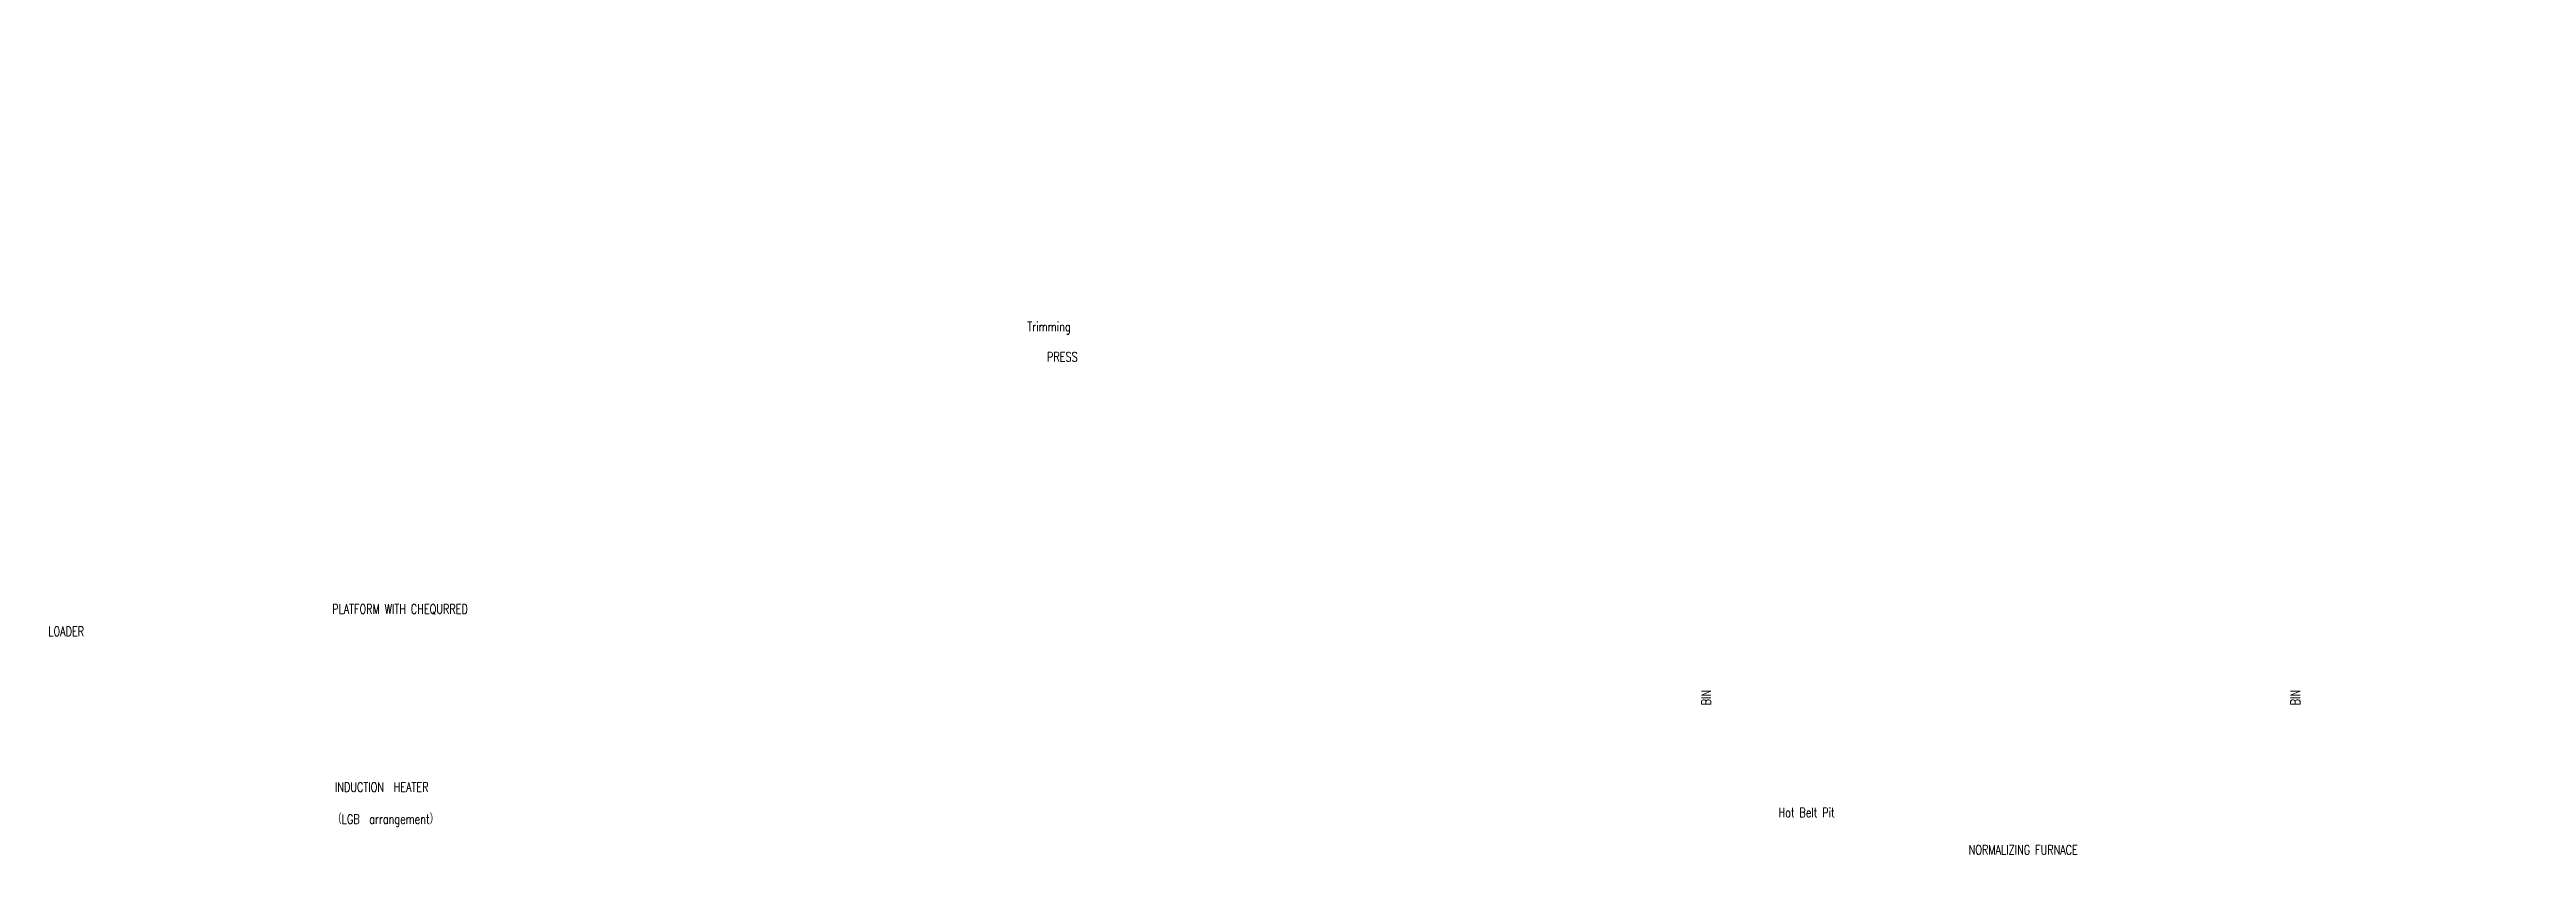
# Model space of a CAD drawing. Header units: feet. Extents: x -99009 to 3252343, y -11094690 to 9035152.
# Drawn here: x 1634033 to 1665500, y -1344811 to -1334578 of the extents above; entities that cross this region are included whole.
import ezdxf

# ---------------------------------------------------------------- set-up
doc = ezdxf.new("R2010")
doc.units = ezdxf.units.FT
doc.linetypes.add('Continous', pattern=[0])
for name, color, linetype in [('BOR', 6, 'Continous'), ('K-LINE', 7, 'Continuous'), ('WALL DIMENSIONS', 40, 'Continuous')]:
    doc.layers.add(name, color=color, linetype=linetype)
doc.styles.add('K-TXT2', font='simplex.shx', dxfattribs={"width": 0.75, "height": 4, "bigfont": 'extfont2.shx'})

msp = doc.modelspace()

# ---------------------------------------------------------------- texts
at = {"layer": 'K-LINE', "linetype": 'Continuous', "lineweight": 15, "style": 'K-TXT2', "width": 0.75}
for s, p in [('Trimming', (1646454.87908, -1338160.28604)), ('PRESS', (1646704.37908, -1338545.28604)), ('PLATFORM WITH CHEQURRED', (1637623.37621, -1341750.04275)), ('LOADER', (1634017.35976, -1342034.99151)), ('INDUCTION\u3000HEATER', (1637658.15103, -1344014.44504)), ('（LGB\u3000arrangement）', (1637623.37621, -1344420.9656))]:
    msp.add_text(s, height=120, dxfattribs=at).set_placement(p)
at = {"layer": 'K-LINE', "color": 2, "linetype": 'Continuous', "lineweight": 15, "style": 'K-TXT2', "width": 0.75}
for p in [(1655139.02679, -1342914.83433), (1662624.41244, -1342914.83433)]:
    msp.add_text('BIN', height=120, rotation=90, dxfattribs=at).set_placement(p)
for s, p in [('Hot Belt Pit', (1655997.48673, -1344337.537)), ('NORMALIZING FURNACE', (1658412.45889, -1344811.25304))]:
    msp.add_text(s, height=120, dxfattribs=at).set_placement(p)

# ---------------------------------------------------------------- hatches: boundary and pattern name
at = {"layer": 'BOR', "ltscale": 5}
for points in [[(1665497.52667, -1336137.95475), (1665497.52667, -1336138.63813), (1665499.57683, -1336138.63813), (1665500.26022, -1336137.95475)], [(1665332.91461, -1337262.16434), (1665333.59799, -1337262.84773), (1665335.64815, -1337262.84773), (1665335.64815, -1337262.16434)]]:
    msp.add_hatch(color=3, dxfattribs=at).paths.add_polyline_path(points)
at = {"layer": 'WALL DIMENSIONS'}
h = msp.add_hatch(dxfattribs=at)
h.set_pattern_fill('AR-CONC', color=252, scale=10, angle=180)
edge = h.paths.add_edge_path()
edge.add_line((1646231.09425, -1334728.09856), (1646681.09425, -1334728.09856))
edge.add_line((1646681.09425, -1334728.09856), (1646681.09425, -1334578.09856))
edge.add_line((1646681.09425, -1334578.09856), (1646231.09425, -1334578.09856))
h = msp.add_hatch(dxfattribs=at)
h.set_pattern_fill('AR-CONC', color=252, scale=10, angle=360)
edge = h.paths.add_edge_path()
edge.add_line((1652481.09425, -1334728.09856), (1652031.09425, -1334728.09856))
edge.add_line((1652031.09425, -1334728.09856), (1652031.09425, -1334578.09856))
edge.add_line((1652031.09425, -1334578.09856), (1652481.09425, -1334578.09856))

msp.set_redraw_order([(e.dxf.handle, doc.entitydb.next_handle()) for e in msp.query("TEXT MTEXT ATTDEF DIMENSION ARC_DIMENSION")])  # texts and dimensions are drawn at this point

doc.saveas('drawing.dxf')
